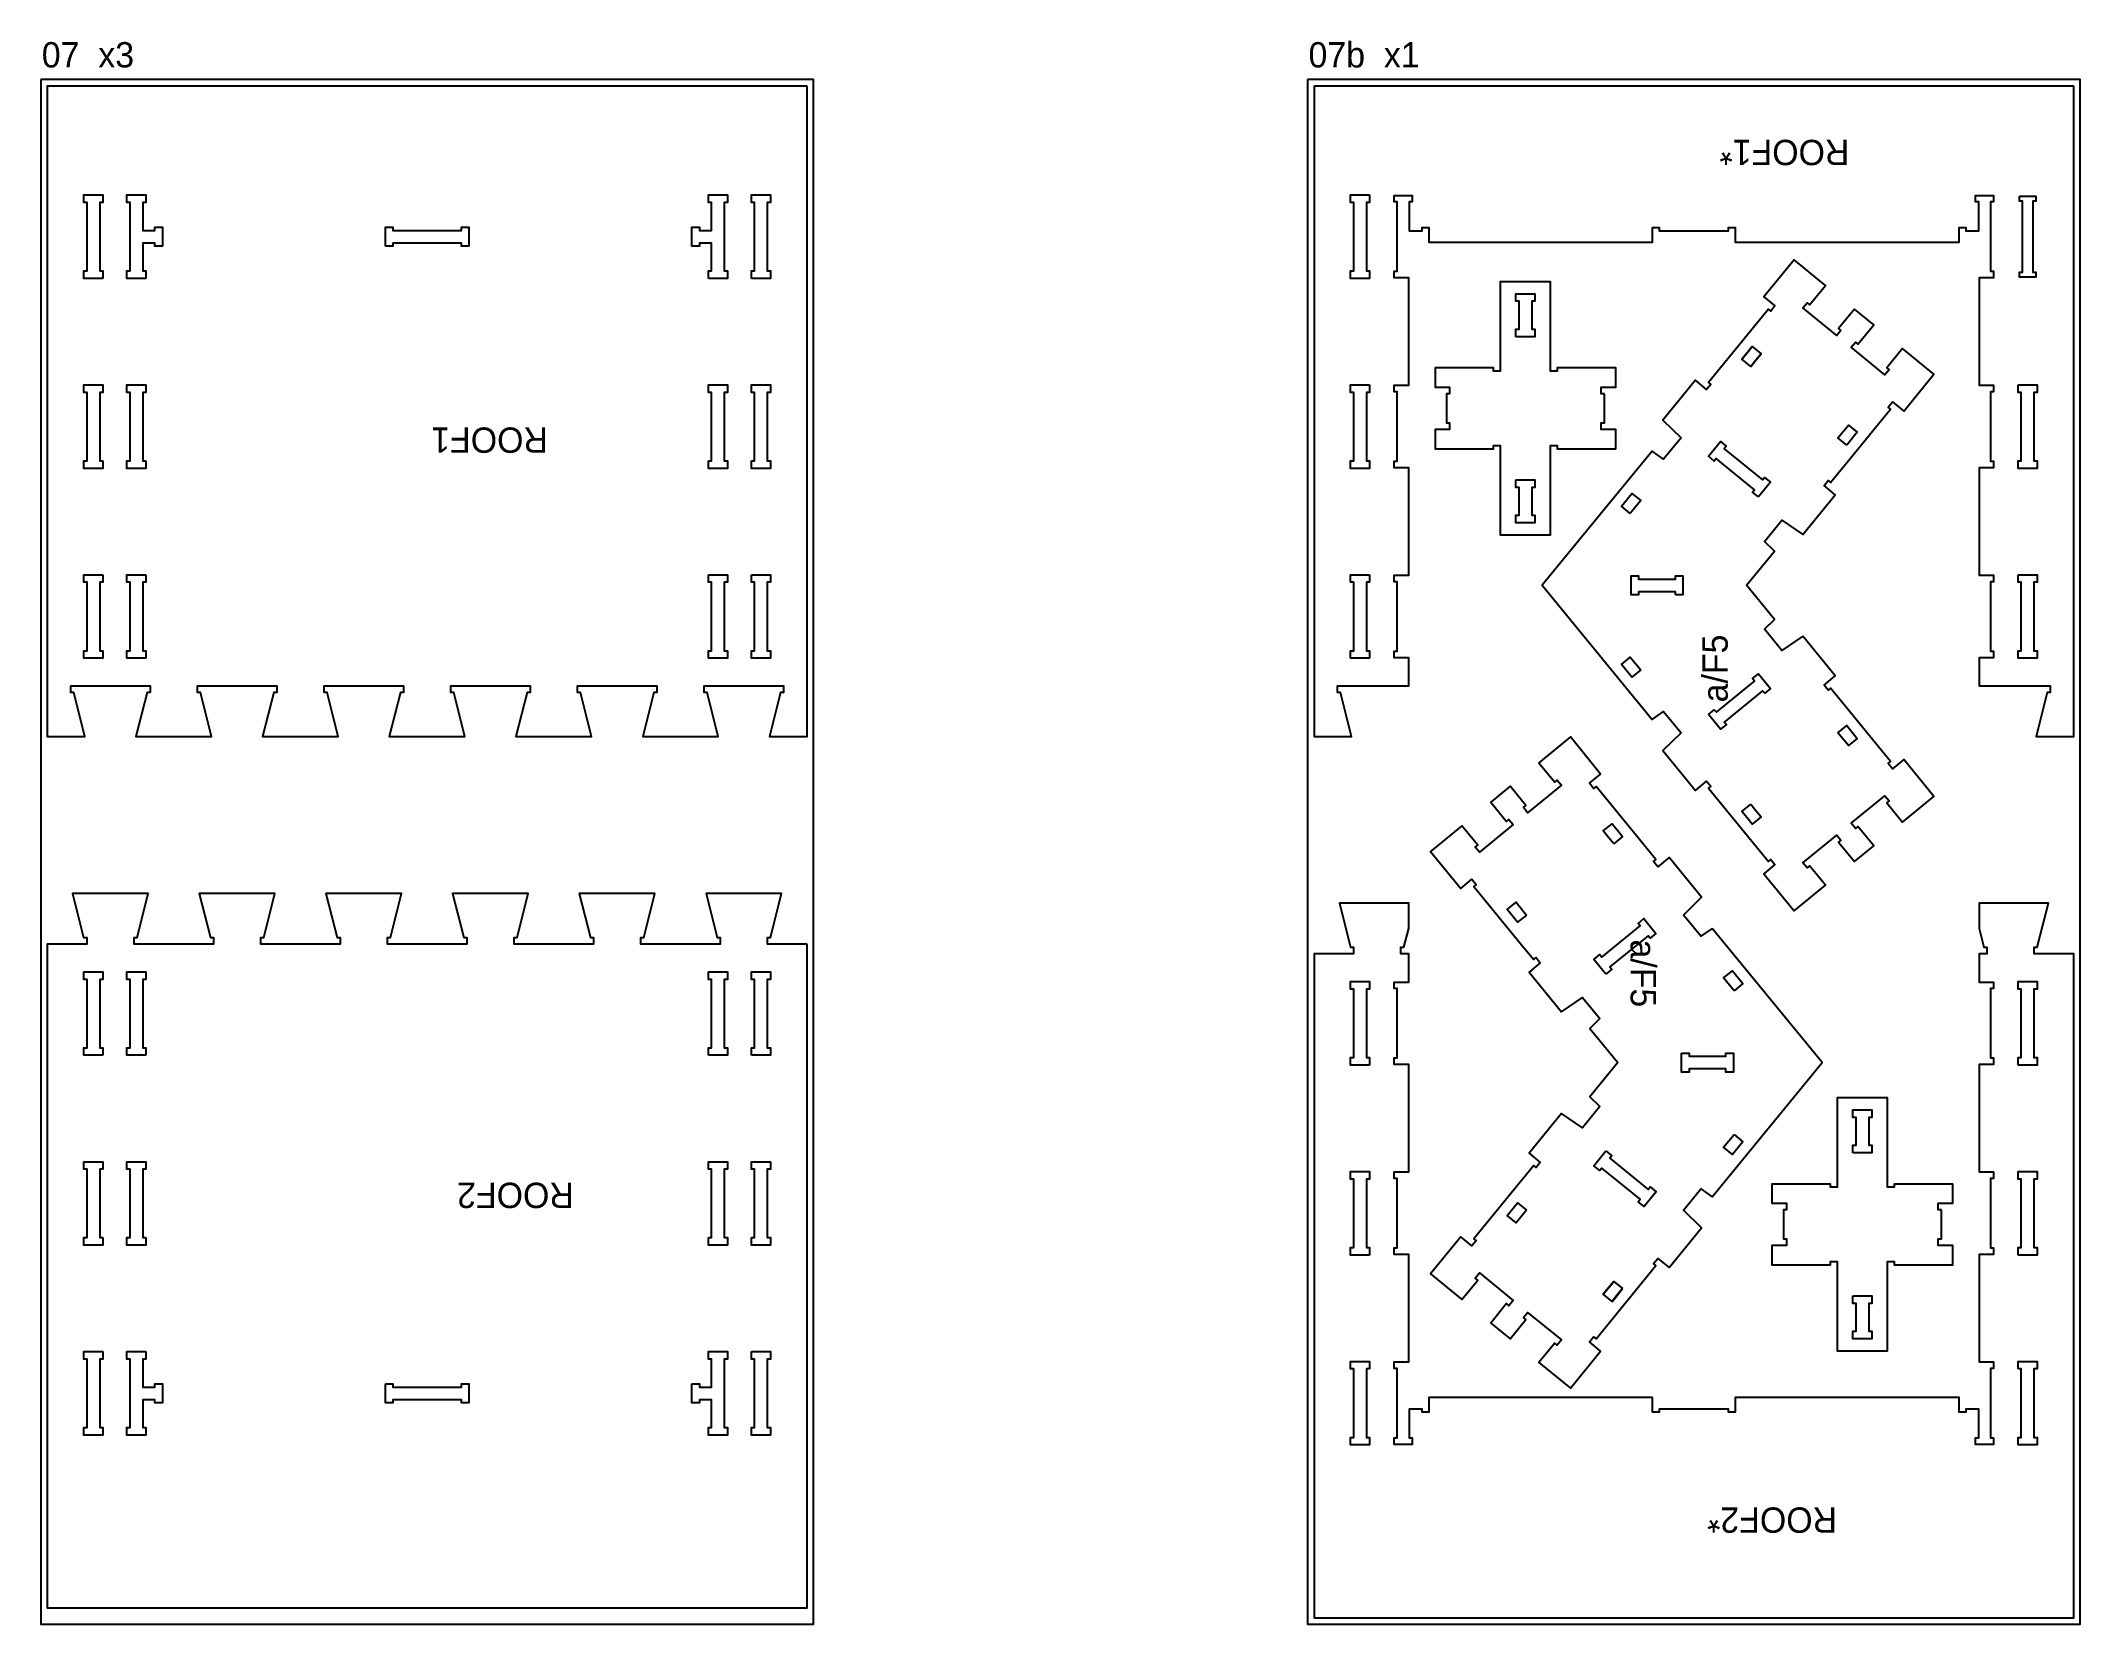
# Model space of a CAD drawing. Header units: inches. Extents: x -19170 to 42346, y 18707 to 54393.
# Drawn here: x 9126 to 12346, y 24707 to 27208 of the extents above; entities that cross this region are included whole.
import ezdxf

# ---------------------------------------------------------------- set-up
doc = ezdxf.new("R2010")
doc.units = ezdxf.units.IN
doc.header["$MEASUREMENT"] = 0
for name, color, linetype in [('0_SHEET_StructuralSheet 2440x1220x18', 1, 'CONTINUOUS'), ('1_3mmTOOL_2mmDEEP_CENTRE', 2, 'CONTINUOUS'), ('4_6mmTOOL_CUTTHROUGH_INSIDE', 4, 'CONTINUOUS'), ('5_6mmTOOL_CUTTHROUGH_OUTSIDE', 5, 'CONTINUOUS')]:
    doc.layers.add(name, color=color, linetype=linetype)

msp = doc.modelspace()

# ---------------------------------------------------------------- texts
at = {"layer": '0_SHEET_StructuralSheet 2440x1220x18', "char_height": 40, "attachment_point": 1}
for s, insert in [('07  x3', (9127.6, 27205.8)), ('07b  x1', (11127.6, 27205.8))]:
    msp.add_mtext_dynamic_manual_height_columns(s, width=871.788, gutter_width=200, heights=[0], dxfattribs=dict(at, insert=insert))
at = {"layer": '1_3mmTOOL_2mmDEEP_CENTRE', "char_height": 40, "attachment_point": 1}
for s, insert, rotation in [('{\\W4.00197; }ROOF1*', (12041, 27011.5), 180), ('{\\W4.50197; }ROOF1', (9993.6, 26557.1), 180), ('{\\W4.83531; }a/F5', (11749.5, 26091), 90), ('{\\W4.83531; }a/F5', (11676.2, 25860.1), 270), ('{\\W4.33531; }ROOF2', (10032, 25364.1), 180), ('{\\W3.83531; }ROOF2*', (12019.1, 24851.1), 180)]:
    msp.add_mtext_dynamic_manual_height_columns(s, width=533.492, gutter_width=200, heights=[0], dxfattribs=dict(at, insert=insert, rotation=rotation))

# ---------------------------------------------------------------- linework, layer by layer
at = {"layer": '0_SHEET_StructuralSheet 2440x1220x18'}
for points in [[(9126, 27146.6), (9126, 24706.6), (10346, 24706.6), (10346, 27146.6)], [(11126, 27146.6), (11126, 24706.6), (12346, 24706.6), (12346, 27146.6)]]:
    msp.add_lwpolyline(points, close=True, dxfattribs=at)
at = {"layer": '4_6mmTOOL_CUTTHROUGH_INSIDE'}
for points in [[(9224, 26832.5), (9194, 26832.5), (9194, 26844.5), (9199, 26844.5), (9199, 26952.5), (9194, 26952.5), (9194, 26964.5), (9224, 26964.5), (9224, 26952.5), (9219, 26952.5), (9219, 26844.5), (9224, 26844.5)], [(9292, 26832.5), (9262, 26832.5), (9262, 26844.5), (9267, 26844.5), (9267, 26952.5), (9262, 26952.5), (9262, 26964.5), (9292, 26964.5), (9292, 26952.5), (9287, 26952.5), (9287, 26908.5), (9306, 26908.5), (9306, 26913.5), (9318, 26913.5), (9318, 26883.5), (9306, 26883.5), (9306, 26888.5), (9287, 26888.5), (9287, 26844.5), (9292, 26844.5)], [(10180, 26832.5), (10180, 26844.5), (10185, 26844.5), (10185, 26888.5), (10166, 26888.5), (10166, 26883.5), (10154, 26883.5), (10154, 26913.5), (10166, 26913.5), (10166, 26908.5), (10185, 26908.5), (10185, 26952.5), (10180, 26952.5), (10180, 26964.5), (10210, 26964.5), (10210, 26952.5), (10205, 26952.5), (10205, 26844.5), (10210, 26844.5), (10210, 26832.5)], [(10248, 26832.5), (10248, 26844.5), (10253, 26844.5), (10253, 26952.5), (10248, 26952.5), (10248, 26964.5), (10278, 26964.5), (10278, 26952.5), (10273, 26952.5), (10273, 26844.5), (10278, 26844.5), (10278, 26832.5)], [(11224, 26964.5), (11224, 26952.5), (11219, 26952.5), (11219, 26844.5), (11224, 26844.5), (11224, 26832.5), (11194, 26832.5), (11194, 26844.5), (11199, 26844.5), (11199, 26952.5), (11194, 26952.5), (11194, 26964.5)], [(12250, 26962.5), (12276, 26962.5), (12276, 26954.5), (12271, 26954.5), (12271, 26842.5), (12276, 26842.5), (12276, 26834.5), (12250, 26834.5), (12250, 26842.5), (12255, 26842.5), (12255, 26954.5), (12250, 26954.5)], [(9670, 26883.5), (9670, 26913.5), (9682, 26913.5), (9682, 26908.5), (9790, 26908.5), (9790, 26913.5), (9802, 26913.5), (9802, 26883.5), (9790, 26883.5), (9790, 26888.5), (9682, 26888.5), (9682, 26883.5)], [(11455, 26740.4), (11455, 26752.4), (11460, 26752.4), (11460, 26796.4), (11455, 26796.4), (11455, 26808.4), (11485, 26808.4), (11485, 26796.4), (11480, 26796.4), (11480, 26752.4), (11485, 26752.4), (11485, 26740.4)], [(11811.8, 26704.9), (11820.1, 26714.9), (11828.2, 26725), (11820, 26715)], [(11842.2, 26713.6), (11825.8, 26693.5), (11811.8, 26704.9), (11828.3, 26725)], [(11825.8, 26693.5), (11834, 26703.5), (11842.2, 26713.6), (11833.9, 26703.6)], [(9224, 26544.5), (9224, 26532.5), (9194, 26532.5), (9194, 26544.5), (9199, 26544.5), (9199, 26652.5), (9194, 26652.5), (9194, 26664.5), (9224, 26664.5), (9224, 26652.5), (9219, 26652.5), (9219, 26544.5)], [(9292, 26544.5), (9292, 26532.5), (9262, 26532.5), (9262, 26544.5), (9267, 26544.5), (9267, 26652.5), (9262, 26652.5), (9262, 26664.5), (9292, 26664.5), (9292, 26652.5), (9287, 26652.5), (9287, 26544.5)], [(10180, 26544.5), (10185, 26544.5), (10185, 26652.5), (10180, 26652.5), (10180, 26664.5), (10210, 26664.5), (10210, 26652.5), (10205, 26652.5), (10205, 26544.5), (10210, 26544.5), (10210, 26532.5), (10180, 26532.5)], [(10248, 26544.5), (10253, 26544.5), (10253, 26652.5), (10248, 26652.5), (10248, 26664.5), (10278, 26664.5), (10278, 26652.5), (10273, 26652.5), (10273, 26544.5), (10278, 26544.5), (10278, 26532.5), (10248, 26532.5)], [(11224, 26664.5), (11224, 26652.5), (11219, 26652.5), (11219, 26544.5), (11224, 26544.5), (11224, 26532.5), (11194, 26532.5), (11194, 26544.5), (11199, 26544.5), (11199, 26652.5), (11194, 26652.5), (11194, 26664.5)], [(12248, 26664.5), (12278, 26664.5), (12278, 26652.5), (12273, 26652.5), (12273, 26544.5), (12278, 26544.5), (12278, 26532.5), (12248, 26532.5), (12248, 26544.5), (12253, 26544.5), (12253, 26652.5), (12248, 26652.5)], [(11977.4, 26569.4), (11963.5, 26580.8), (11979.9, 26600.9), (11993.9, 26589.5)], [(11838, 26487.4), (11828.7, 26494.9), (11831.9, 26498.8), (11771.3, 26548), (11768.2, 26544.1), (11758.9, 26551.7), (11777.8, 26575), (11787.1, 26567.4), (11783.9, 26563.6), (11844.5, 26514.4), (11847.6, 26518.2), (11856.9, 26510.7)], [(11455, 26514.4), (11485, 26514.4), (11485, 26502.4), (11480, 26502.4), (11480, 26458.4), (11485, 26458.4), (11485, 26446.4), (11455, 26446.4), (11455, 26458.4), (11460, 26458.4), (11460, 26502.4), (11455, 26502.4)], [(11635.7, 26461.3), (11621.8, 26472.7), (11638.3, 26492.9), (11652.2, 26481.5)], [(9224, 26364.5), (9224, 26352.5), (9219, 26352.5), (9219, 26244.5), (9224, 26244.5), (9224, 26232.5), (9194, 26232.5), (9194, 26244.5), (9199, 26244.5), (9199, 26352.5), (9194, 26352.5), (9194, 26364.5)], [(9292, 26364.5), (9292, 26352.5), (9287, 26352.5), (9287, 26244.5), (9292, 26244.5), (9292, 26232.5), (9262, 26232.5), (9262, 26244.5), (9267, 26244.5), (9267, 26352.5), (9262, 26352.5), (9262, 26364.5)], [(10180, 26364.5), (10210, 26364.5), (10210, 26352.5), (10205, 26352.5), (10205, 26244.5), (10210, 26244.5), (10210, 26232.5), (10180, 26232.5), (10180, 26244.5), (10185, 26244.5), (10185, 26352.5), (10180, 26352.5)], [(10248, 26364.5), (10278, 26364.5), (10278, 26352.5), (10273, 26352.5), (10273, 26244.5), (10278, 26244.5), (10278, 26232.5), (10248, 26232.5), (10248, 26244.5), (10253, 26244.5), (10253, 26352.5), (10248, 26352.5)], [(11224, 26364.5), (11224, 26352.5), (11219, 26352.5), (11219, 26244.5), (11224, 26244.5), (11224, 26232.5), (11194, 26232.5), (11194, 26244.5), (11199, 26244.5), (11199, 26352.5), (11194, 26352.5), (11194, 26364.5)], [(11706.8, 26332.7), (11706.8, 26337.7), (11648.8, 26337.7), (11648.8, 26332.7), (11636.8, 26332.7), (11636.8, 26362.7), (11648.8, 26362.7), (11648.8, 26357.7), (11706.8, 26357.7), (11706.8, 26362.7), (11718.8, 26362.7), (11718.8, 26332.7)], [(12248, 26364.5), (12278, 26364.5), (12278, 26352.5), (12273, 26352.5), (12273, 26244.5), (12278, 26244.5), (12278, 26232.5), (12248, 26232.5), (12248, 26244.5), (12253, 26244.5), (12253, 26352.5), (12248, 26352.5)], [(11652.2, 26214), (11638.3, 26202.6), (11621.8, 26222.8), (11635.7, 26234.2)], [(11759, 26143.6), (11768.3, 26151.2), (11771.5, 26147.3), (11831.9, 26196.6), (11828.8, 26200.4), (11838.1, 26208), (11857, 26184.8), (11847.8, 26177.2), (11844.6, 26181.1), (11784.1, 26131.8), (11787.3, 26127.9), (11778, 26120.3)], [(11963.5, 26114.7), (11977.4, 26126.1), (11993.9, 26106), (11979.9, 26094.6)], [(11825.8, 26002), (11834, 25992), (11842.2, 25981.9), (11828.2, 25970.5), (11820, 25980.5), (11811.8, 25990.6)], [(11609.4, 25939.6), (11601.2, 25949.6), (11593, 25959.7), (11606.9, 25971.1), (11615.2, 25961.1), (11623.3, 25951)], [(11471.7, 25826.9), (11457.8, 25815.5), (11441.3, 25835.6), (11455.2, 25847)], [(11597.1, 25733.6), (11578.1, 25756.8), (11587.4, 25764.4), (11590.6, 25760.5), (11651, 25809.8), (11647.9, 25813.7), (11657.2, 25821.3), (11676.1, 25798), (11666.9, 25790.4), (11663.7, 25794.3), (11603.2, 25745), (11606.4, 25741.2)], [(9224, 25605.3), (9194, 25605.3), (9194, 25617.3), (9199, 25617.3), (9199, 25725.3), (9194, 25725.3), (9194, 25737.3), (9224, 25737.3), (9224, 25725.3), (9219, 25725.3), (9219, 25617.3), (9224, 25617.3)], [(9292, 25605.3), (9262, 25605.3), (9262, 25617.3), (9267, 25617.3), (9267, 25725.3), (9262, 25725.3), (9262, 25737.3), (9292, 25737.3), (9292, 25725.3), (9287, 25725.3), (9287, 25617.3), (9292, 25617.3)], [(10180, 25605.3), (10180, 25617.3), (10185, 25617.3), (10185, 25725.3), (10180, 25725.3), (10180, 25737.3), (10210, 25737.3), (10210, 25725.3), (10205, 25725.3), (10205, 25617.3), (10210, 25617.3), (10210, 25605.3)], [(10248, 25605.3), (10248, 25617.3), (10253, 25617.3), (10253, 25725.3), (10248, 25725.3), (10248, 25737.3), (10278, 25737.3), (10278, 25725.3), (10273, 25725.3), (10273, 25617.3), (10278, 25617.3), (10278, 25605.3)], [(11799.4, 25707.4), (11783, 25727.5), (11796.9, 25738.9), (11813.4, 25718.8)], [(11224, 25589.8), (11194, 25589.8), (11194, 25601.8), (11199, 25601.8), (11199, 25709.8), (11194, 25709.8), (11194, 25721.8), (11224, 25721.8), (11224, 25709.8), (11219, 25709.8), (11219, 25601.8), (11224, 25601.8)], [(12248, 25589.8), (12248, 25601.8), (12253, 25601.8), (12253, 25709.8), (12248, 25709.8), (12248, 25721.8), (12278, 25721.8), (12278, 25709.8), (12273, 25709.8), (12273, 25601.8), (12278, 25601.8), (12278, 25589.8)], [(11716.4, 25608.9), (11728.4, 25608.9), (11728.4, 25603.9), (11786.4, 25603.9), (11786.4, 25608.9), (11798.4, 25608.9), (11798.4, 25578.9), (11786.4, 25578.9), (11786.4, 25583.9), (11728.4, 25583.9), (11728.4, 25578.9), (11716.4, 25578.9)], [(11987.1, 25451.3), (11987.1, 25463.3), (11992.1, 25463.3), (11992.1, 25507.3), (11987.1, 25507.3), (11987.1, 25519.3), (12017.1, 25519.3), (12017.1, 25507.3), (12012.1, 25507.3), (12012.1, 25463.3), (12017.1, 25463.3), (12017.1, 25451.3)], [(11799.4, 25480.2), (11813.4, 25468.8), (11796.9, 25448.7), (11783, 25460.1)], [(11597.1, 25454.2), (11606.5, 25446.6), (11603.3, 25442.8), (11663.8, 25393.6), (11667, 25397.4), (11676.3, 25389.9), (11657.4, 25366.6), (11648.1, 25374.1), (11651.2, 25378), (11590.7, 25427.2), (11587.5, 25423.4), (11578.2, 25430.9)], [(9224, 25317.3), (9224, 25305.3), (9194, 25305.3), (9194, 25317.3), (9199, 25317.3), (9199, 25425.3), (9194, 25425.3), (9194, 25437.3), (9224, 25437.3), (9224, 25425.3), (9219, 25425.3), (9219, 25317.3)], [(9292, 25317.3), (9292, 25305.3), (9262, 25305.3), (9262, 25317.3), (9267, 25317.3), (9267, 25425.3), (9262, 25425.3), (9262, 25437.3), (9292, 25437.3), (9292, 25425.3), (9287, 25425.3), (9287, 25317.3)], [(10180, 25317.3), (10185, 25317.3), (10185, 25425.3), (10180, 25425.3), (10180, 25437.3), (10210, 25437.3), (10210, 25425.3), (10205, 25425.3), (10205, 25317.3), (10210, 25317.3), (10210, 25305.3), (10180, 25305.3)], [(10248, 25317.3), (10253, 25317.3), (10253, 25425.3), (10248, 25425.3), (10248, 25437.3), (10278, 25437.3), (10278, 25425.3), (10273, 25425.3), (10273, 25317.3), (10278, 25317.3), (10278, 25305.3), (10248, 25305.3)], [(11224, 25289.8), (11194, 25289.8), (11194, 25301.8), (11199, 25301.8), (11199, 25409.8), (11194, 25409.8), (11194, 25421.8), (11224, 25421.8), (11224, 25409.8), (11219, 25409.8), (11219, 25301.8), (11224, 25301.8)], [(12248, 25289.8), (12248, 25301.8), (12253, 25301.8), (12253, 25409.8), (12248, 25409.8), (12248, 25421.8), (12278, 25421.8), (12278, 25409.8), (12273, 25409.8), (12273, 25301.8), (12278, 25301.8), (12278, 25289.8)], [(11471.7, 25360.8), (11455.2, 25340.7), (11441.3, 25352.1), (11457.8, 25372.2)], [(11623.3, 25236.7), (11606.9, 25216.6), (11592.9, 25228), (11609.4, 25248.1)], [(11609.4, 25248.1), (11601.2, 25238.1), (11593, 25227.9), (11601.2, 25238)], [(11623.3, 25236.7), (11615.1, 25226.7), (11606.9, 25216.5), (11615.2, 25226.6)], [(11987.1, 25225.3), (12017.1, 25225.3), (12017.1, 25213.3), (12012.1, 25213.3), (12012.1, 25169.3), (12017.1, 25169.3), (12017.1, 25157.3), (11987.1, 25157.3), (11987.1, 25169.3), (11992.1, 25169.3), (11992.1, 25213.3), (11987.1, 25213.3)], [(9224, 25137.3), (9224, 25125.3), (9219, 25125.3), (9219, 25017.3), (9224, 25017.3), (9224, 25005.3), (9194, 25005.3), (9194, 25017.3), (9199, 25017.3), (9199, 25125.3), (9194, 25125.3), (9194, 25137.3)], [(9292, 25137.3), (9292, 25125.3), (9287, 25125.3), (9287, 25081.3), (9306, 25081.3), (9306, 25086.3), (9318, 25086.3), (9318, 25056.3), (9306, 25056.3), (9306, 25061.3), (9287, 25061.3), (9287, 25017.3), (9292, 25017.3), (9292, 25005.3), (9262, 25005.3), (9262, 25017.3), (9267, 25017.3), (9267, 25125.3), (9262, 25125.3), (9262, 25137.3)], [(10154, 25086.3), (10166, 25086.3), (10166, 25081.3), (10185, 25081.3), (10185, 25125.3), (10180, 25125.3), (10180, 25137.3), (10210, 25137.3), (10210, 25125.3), (10205, 25125.3), (10205, 25017.3), (10210, 25017.3), (10210, 25005.3), (10180, 25005.3), (10180, 25017.3), (10185, 25017.3), (10185, 25061.3), (10166, 25061.3), (10166, 25056.3), (10154, 25056.3)], [(10248, 25137.3), (10278, 25137.3), (10278, 25125.3), (10273, 25125.3), (10273, 25017.3), (10278, 25017.3), (10278, 25005.3), (10248, 25005.3), (10248, 25017.3), (10253, 25017.3), (10253, 25125.3), (10248, 25125.3)], [(11224, 25109.8), (11219, 25109.8), (11219, 25001.8), (11224, 25001.8), (11224, 24989.8), (11194, 24989.8), (11194, 25001.8), (11199, 25001.8), (11199, 25109.8), (11194, 25109.8), (11194, 25121.8), (11224, 25121.8)], [(12248, 25109.8), (12248, 25121.8), (12278, 25121.8), (12278, 25109.8), (12273, 25109.8), (12273, 25001.8), (12278, 25001.8), (12278, 24989.8), (12248, 24989.8), (12248, 25001.8), (12253, 25001.8), (12253, 25109.8)], [(9670, 25086.3), (9682, 25086.3), (9682, 25081.3), (9790, 25081.3), (9790, 25086.3), (9802, 25086.3), (9802, 25056.3), (9790, 25056.3), (9790, 25061.3), (9682, 25061.3), (9682, 25056.3), (9670, 25056.3)]]:
    msp.add_lwpolyline(points, close=True, dxfattribs=at)
at = {"layer": '5_6mmTOOL_CUTTHROUGH_OUTSIDE'}
for points in [[(10335.8, 27136.4), (9136.3, 27136.4), (9136.3, 26108.8), (9195.7, 26108.8), (9178.3, 26178.3), (9173.3, 26178.3), (9173.3, 26188.8), (9298.8, 26188.8), (9298.8, 26178.3), (9293.7, 26178.3), (9276.3, 26108.8), (9395.7, 26108.8), (9378.3, 26178.3), (9373.3, 26178.3), (9373.3, 26188.8), (9498.8, 26188.8), (9498.8, 26178.3), (9493.7, 26178.3), (9476.3, 26108.8), (9595.7, 26108.8), (9578.3, 26178.3), (9573.3, 26178.3), (9573.3, 26188.8), (9698.8, 26188.8), (9698.8, 26178.3), (9693.7, 26178.3), (9676.3, 26108.8), (9795.7, 26108.8), (9778.3, 26178.3), (9773.3, 26178.3), (9773.3, 26188.8), (9898.8, 26188.8), (9898.8, 26178.3), (9893.7, 26178.3), (9876.3, 26108.8), (9995.7, 26108.8), (9978.3, 26178.3), (9973.3, 26178.3), (9973.3, 26188.8), (10098.8, 26188.8), (10098.8, 26178.3), (10093.7, 26178.3), (10076.3, 26108.8), (10195.7, 26108.8), (10178.3, 26178.3), (10173.3, 26178.3), (10173.3, 26188.8), (10298.8, 26188.8), (10298.8, 26178.3), (10293.7, 26178.3), (10276.3, 26108.8), (10335.8, 26108.8)], [(12335.8, 27136.4), (11136.3, 27136.4), (11136.3, 26108.8), (11195.7, 26108.8), (11178.3, 26178.3), (11173.3, 26178.3), (11173.3, 26188.8), (11285.8, 26188.8), (11285.8, 26233.3), (11262.8, 26233.3), (11262.8, 26243.8), (11267.8, 26243.8), (11267.8, 26353.3), (11262.8, 26353.3), (11262.8, 26363.8), (11285.8, 26363.8), (11285.8, 26533.3), (11262.8, 26533.3), (11262.8, 26543.8), (11267.8, 26543.8), (11267.8, 26653.3), (11262.8, 26653.3), (11262.8, 26663.8), (11285.8, 26663.8), (11285.8, 26833.3), (11262.8, 26833.3), (11262.8, 26843.8), (11267.8, 26843.8), (11267.8, 26953.3), (11262.8, 26953.3), (11262.8, 26963.8), (11291.3, 26963.8), (11291.3, 26953.3), (11286.3, 26953.3), (11286.3, 26907.8), (11306.8, 26907.8), (11306.8, 26912.8), (11317.3, 26912.8), (11317.3, 26889.8), (11670.7, 26889.8), (11670.7, 26912.8), (11681.2, 26912.8), (11681.2, 26907.8), (11790.7, 26907.8), (11790.7, 26912.8), (11801.2, 26912.8), (11801.2, 26889.8), (12154.8, 26889.8), (12154.8, 26912.8), (12165.3, 26912.8), (12165.3, 26907.8), (12185.8, 26907.8), (12185.8, 26953.3), (12180.8, 26953.3), (12180.8, 26963.8), (12209.3, 26963.8), (12209.3, 26953.3), (12204.3, 26953.3), (12204.3, 26843.8), (12209.3, 26843.8), (12209.3, 26833.3), (12186.3, 26833.3), (12186.3, 26663.8), (12209.3, 26663.8), (12209.3, 26653.3), (12204.3, 26653.3), (12204.3, 26543.8), (12209.3, 26543.8), (12209.3, 26533.3), (12186.3, 26533.3), (12186.3, 26363.8), (12209.3, 26363.8), (12209.3, 26353.3), (12204.3, 26353.3), (12204.3, 26243.8), (12209.3, 26243.8), (12209.3, 26233.3), (12186.3, 26233.3), (12186.3, 26188.8), (12298.8, 26188.8), (12298.8, 26178.3), (12293.7, 26178.3), (12276.3, 26108.8), (12335.8, 26108.8)], [(11908, 26267.4), (11874.8, 26244.9), (11847.4, 26278.3), (11863.1, 26293.8), (11819, 26347.8), (11863.1, 26401.7), (11847.4, 26417.2), (11874.8, 26450.7), (11908, 26428.1), (11959.3, 26490.9), (11941.5, 26505.4), (11948.2, 26513.5), (11952, 26510.4), (11968.2, 26530.1), (11968.7, 26530.7), (12046.7, 26626.1), (12042.8, 26629.2), (12049.5, 26637.4), (12067.3, 26622.8), (12115.1, 26681.3), (12065.5, 26721.9), (12040.5, 26691.4), (12044.3, 26688.2), (12037.7, 26680.1), (11984.4, 26723.7), (11991.1, 26731.8), (11994.9, 26728.6), (12019.9, 26759.2), (11989.4, 26784.2), (11964.4, 26753.6), (11968.2, 26750.5), (11961.6, 26742.3), (11908.3, 26785.9), (11915, 26794.1), (11918.8, 26790.9), (11943.8, 26821.5), (11894.2, 26862.1), (11846.3, 26803.6), (11864.1, 26789), (11857.5, 26780.9), (11853.6, 26784.1), (11758.9, 26668.4), (11762.8, 26665.2), (11756.2, 26657.1), (11738.4, 26671.6), (11687, 26608.9), (11715.7, 26580.8), (11688.3, 26547.3), (11670, 26559.7), (11496.6, 26347.8), (11670, 26135.8), (11688.3, 26148.2), (11715.7, 26114.7), (11687, 26086.6), (11738.4, 26023.9), (11756.2, 26038.4), (11762.8, 26030.3), (11758.9, 26027.1), (11853.6, 25911.4), (11857.5, 25914.6), (11864.1, 25906.5), (11846.3, 25891.9), (11894.2, 25833.4), (11943.8, 25874), (11918.8, 25904.6), (11915, 25901.5), (11908.3, 25909.6), (11961.6, 25953.2), (11968.2, 25945), (11964.4, 25941.9), (11989.4, 25911.3), (12019.9, 25936.3), (11994.9, 25966.9), (11991.1, 25963.7), (11984.4, 25971.8), (12037.7, 26015.4), (12044.3, 26007.3), (12040.5, 26004.1), (12065.5, 25973.6), (12115.1, 26014.2), (12067.3, 26072.7), (12049.5, 26058.1), (12042.8, 26066.3), (12046.7, 26069.4), (11968.7, 26164.8), (11952, 26185.1), (11948.2, 26182), (11941.5, 26190.1), (11959.3, 26204.7)], [(11594.8, 26650.1), (11589.8, 26650.1), (11589.8, 26660.6), (11612.8, 26660.6), (11612.8, 26691.1), (11520.3, 26691.1), (11520.3, 26686.1), (11509.8, 26686.1), (11509.8, 26827.1), (11430.3, 26827.1), (11430.3, 26686.1), (11419.8, 26686.1), (11419.8, 26691.1), (11327.3, 26691.1), (11327.3, 26660.6), (11350.3, 26660.6), (11350.3, 26650.1), (11345.3, 26650.1), (11345.3, 26604.6), (11350.3, 26604.6), (11350.3, 26594.1), (11327.3, 26594.1), (11327.3, 26563.6), (11419.8, 26563.6), (11419.8, 26568.6), (11430.3, 26568.6), (11430.3, 26427.6), (11509.8, 26427.6), (11509.8, 26568.6), (11520.3, 26568.6), (11520.3, 26563.6), (11612.8, 26563.6), (11612.8, 26594.1), (11589.8, 26594.1), (11589.8, 26604.6), (11594.8, 26604.6)], [(11765.1, 25805.8), (11746.9, 25793.4), (11719.5, 25826.9), (11748.1, 25855), (11696.8, 25917.7), (11679, 25903.2), (11672.4, 25911.3), (11676.2, 25914.5), (11581.6, 26030.2), (11577.7, 26027), (11571, 26035.1), (11588.8, 26049.7), (11541, 26108.2), (11491.3, 26067.5), (11516.3, 26037), (11520.2, 26040.1), (11526.9, 26032), (11473.6, 25988.4), (11466.9, 25996.6), (11470.8, 25999.7), (11445.8, 26030.3), (11415.2, 26005.3), (11440.2, 25974.7), (11444.1, 25977.9), (11450.8, 25969.7), (11397.5, 25926.2), (11390.8, 25934.3), (11394.7, 25937.4), (11369.7, 25968), (11320, 25927.4), (11367.9, 25868.9), (11385.7, 25883.5), (11392.3, 25875.3), (11388.5, 25872.2), (11466.5, 25776.8), (11483.1, 25756.5), (11487, 25759.6), (11493.6, 25751.5), (11475.8, 25736.9), (11527.2, 25674.2), (11560.4, 25696.7), (11587.8, 25663.3), (11572, 25647.8), (11616.2, 25593.8), (11572, 25539.8), (11587.8, 25524.4), (11560.4, 25490.9), (11527.2, 25513.5), (11475.8, 25450.7), (11493.6, 25436.2), (11487, 25428), (11483.1, 25431.2), (11467, 25411.5), (11466.5, 25410.9), (11388.5, 25315.5), (11392.3, 25312.3), (11385.7, 25304.2), (11367.9, 25318.8), (11320, 25260.3), (11369.7, 25219.7), (11394.7, 25250.2), (11390.8, 25253.4), (11397.5, 25261.5), (11450.8, 25217.9), (11444.1, 25209.8), (11440.2, 25213), (11415.2, 25182.4), (11445.8, 25157.4), (11470.8, 25188), (11466.9, 25191.1), (11473.6, 25199.2), (11526.9, 25155.7), (11520.2, 25147.5), (11516.3, 25150.7), (11491.3, 25120.1), (11541, 25079.5), (11588.8, 25138), (11571, 25152.6), (11577.7, 25160.7), (11581.6, 25157.5), (11676.2, 25273.2), (11672.4, 25276.4), (11679, 25284.5), (11696.8, 25269.9), (11748.1, 25332.7), (11719.5, 25360.8), (11746.9, 25394.2), (11765.1, 25381.9), (11938.6, 25593.8)], [(10335.8, 25781.1), (10273.3, 25781.1), (10273.3, 25791.6), (10278.3, 25791.6), (10295.7, 25861.1), (10176.3, 25861.1), (10193.7, 25791.6), (10198.8, 25791.6), (10198.8, 25781.1), (10073.3, 25781.1), (10073.3, 25791.6), (10078.3, 25791.6), (10095.7, 25861.1), (9976.3, 25861.1), (9993.7, 25791.6), (9998.8, 25791.6), (9998.8, 25781.1), (9873.3, 25781.1), (9873.3, 25791.6), (9878.3, 25791.6), (9895.7, 25861.1), (9776.3, 25861.1), (9793.7, 25791.6), (9798.8, 25791.6), (9798.8, 25781.1), (9673.3, 25781.1), (9673.3, 25791.6), (9678.3, 25791.6), (9695.7, 25861.1), (9576.3, 25861.1), (9593.7, 25791.6), (9598.8, 25791.6), (9598.8, 25781.1), (9473.3, 25781.1), (9473.3, 25791.6), (9478.3, 25791.6), (9495.7, 25861.1), (9376.3, 25861.1), (9393.7, 25791.6), (9398.8, 25791.6), (9398.8, 25781.1), (9273.3, 25781.1), (9273.3, 25791.6), (9278.3, 25791.6), (9295.7, 25861.1), (9176.3, 25861.1), (9193.7, 25791.6), (9198.8, 25791.6), (9198.8, 25781.1), (9136.3, 25781.1), (9136.3, 24732.3), (10335.8, 24732.3)], [(11670.7, 25064.6), (11317.3, 25064.6), (11317.3, 25041.6), (11306.8, 25041.6), (11306.8, 25046.6), (11286.3, 25046.6), (11286.3, 25001.1), (11291.3, 25001.1), (11291.3, 24990.6), (11262.8, 24990.6), (11262.8, 25001.1), (11267.8, 25001.1), (11267.8, 25110.6), (11262.8, 25110.6), (11262.8, 25121.1), (11285.8, 25121.1), (11285.8, 25290.6), (11262.8, 25290.6), (11262.8, 25301.1), (11267.8, 25301.1), (11267.8, 25410.6), (11262.8, 25410.6), (11262.8, 25421.1), (11285.8, 25421.1), (11285.8, 25590.6), (11262.8, 25590.6), (11262.8, 25601.1), (11267.8, 25601.1), (11267.8, 25710.6), (11262.8, 25710.6), (11262.8, 25721.1), (11285.8, 25721.1), (11285.8, 25765.6), (11273.3, 25765.6), (11273.3, 25776.1), (11278.3, 25776.1), (11285.8, 25805.9), (11285.8, 25845.6), (11176.3, 25845.6), (11193.7, 25776.1), (11198.8, 25776.1), (11198.8, 25765.6), (11136.3, 25765.6), (11136.3, 24716.9), (12335.8, 24716.9), (12335.8, 25765.6), (12273.3, 25765.6), (12273.3, 25776.1), (12278.3, 25776.1), (12295.7, 25845.6), (12186.3, 25845.6), (12186.3, 25805.9), (12193.7, 25776.1), (12198.8, 25776.1), (12198.8, 25765.6), (12186.3, 25765.6), (12186.3, 25721.1), (12209.3, 25721.1), (12209.3, 25710.6), (12204.3, 25710.6), (12204.3, 25601.1), (12209.3, 25601.1), (12209.3, 25590.6), (12186.3, 25590.6), (12186.3, 25421.1), (12209.3, 25421.1), (12209.3, 25410.6), (12204.3, 25410.6), (12204.3, 25301.1), (12209.3, 25301.1), (12209.3, 25290.6), (12186.3, 25290.6), (12186.3, 25121.1), (12209.3, 25121.1), (12209.3, 25110.6), (12204.3, 25110.6), (12204.3, 25001.1), (12209.3, 25001.1), (12209.3, 24990.6), (12180.8, 24990.6), (12180.8, 25001.1), (12185.8, 25001.1), (12185.8, 25046.6), (12165.3, 25046.6), (12165.3, 25041.6), (12154.8, 25041.6), (12154.8, 25064.6), (11801.2, 25064.6), (11801.2, 25041.6), (11790.7, 25041.6), (11790.7, 25046.6), (11681.2, 25046.6), (11681.2, 25041.6), (11670.7, 25041.6)], [(12126.8, 25361), (12121.8, 25361), (12121.8, 25371.5), (12144.8, 25371.5), (12144.8, 25402), (12052.3, 25402), (12052.3, 25397), (12041.8, 25397), (12041.8, 25538), (11962.3, 25538), (11962.3, 25397), (11951.8, 25397), (11951.8, 25402), (11859.3, 25402), (11859.3, 25371.5), (11882.3, 25371.5), (11882.3, 25361), (11877.3, 25361), (11877.3, 25315.5), (11882.3, 25315.5), (11882.3, 25305), (11859.3, 25305), (11859.3, 25274.5), (11951.8, 25274.5), (11951.8, 25279.5), (11962.3, 25279.5), (11962.3, 25138.5), (12041.8, 25138.5), (12041.8, 25279.5), (12052.3, 25279.5), (12052.3, 25274.5), (12144.8, 25274.5), (12144.8, 25305), (12121.8, 25305), (12121.8, 25315.5), (12126.8, 25315.5)]]:
    msp.add_lwpolyline(points, close=True, dxfattribs=at)

msp.set_redraw_order([(e.dxf.handle, doc.entitydb.next_handle()) for e in msp.query("TEXT MTEXT ATTDEF DIMENSION ARC_DIMENSION")])  # texts and dimensions are drawn at this point

doc.saveas('drawing.dxf')
